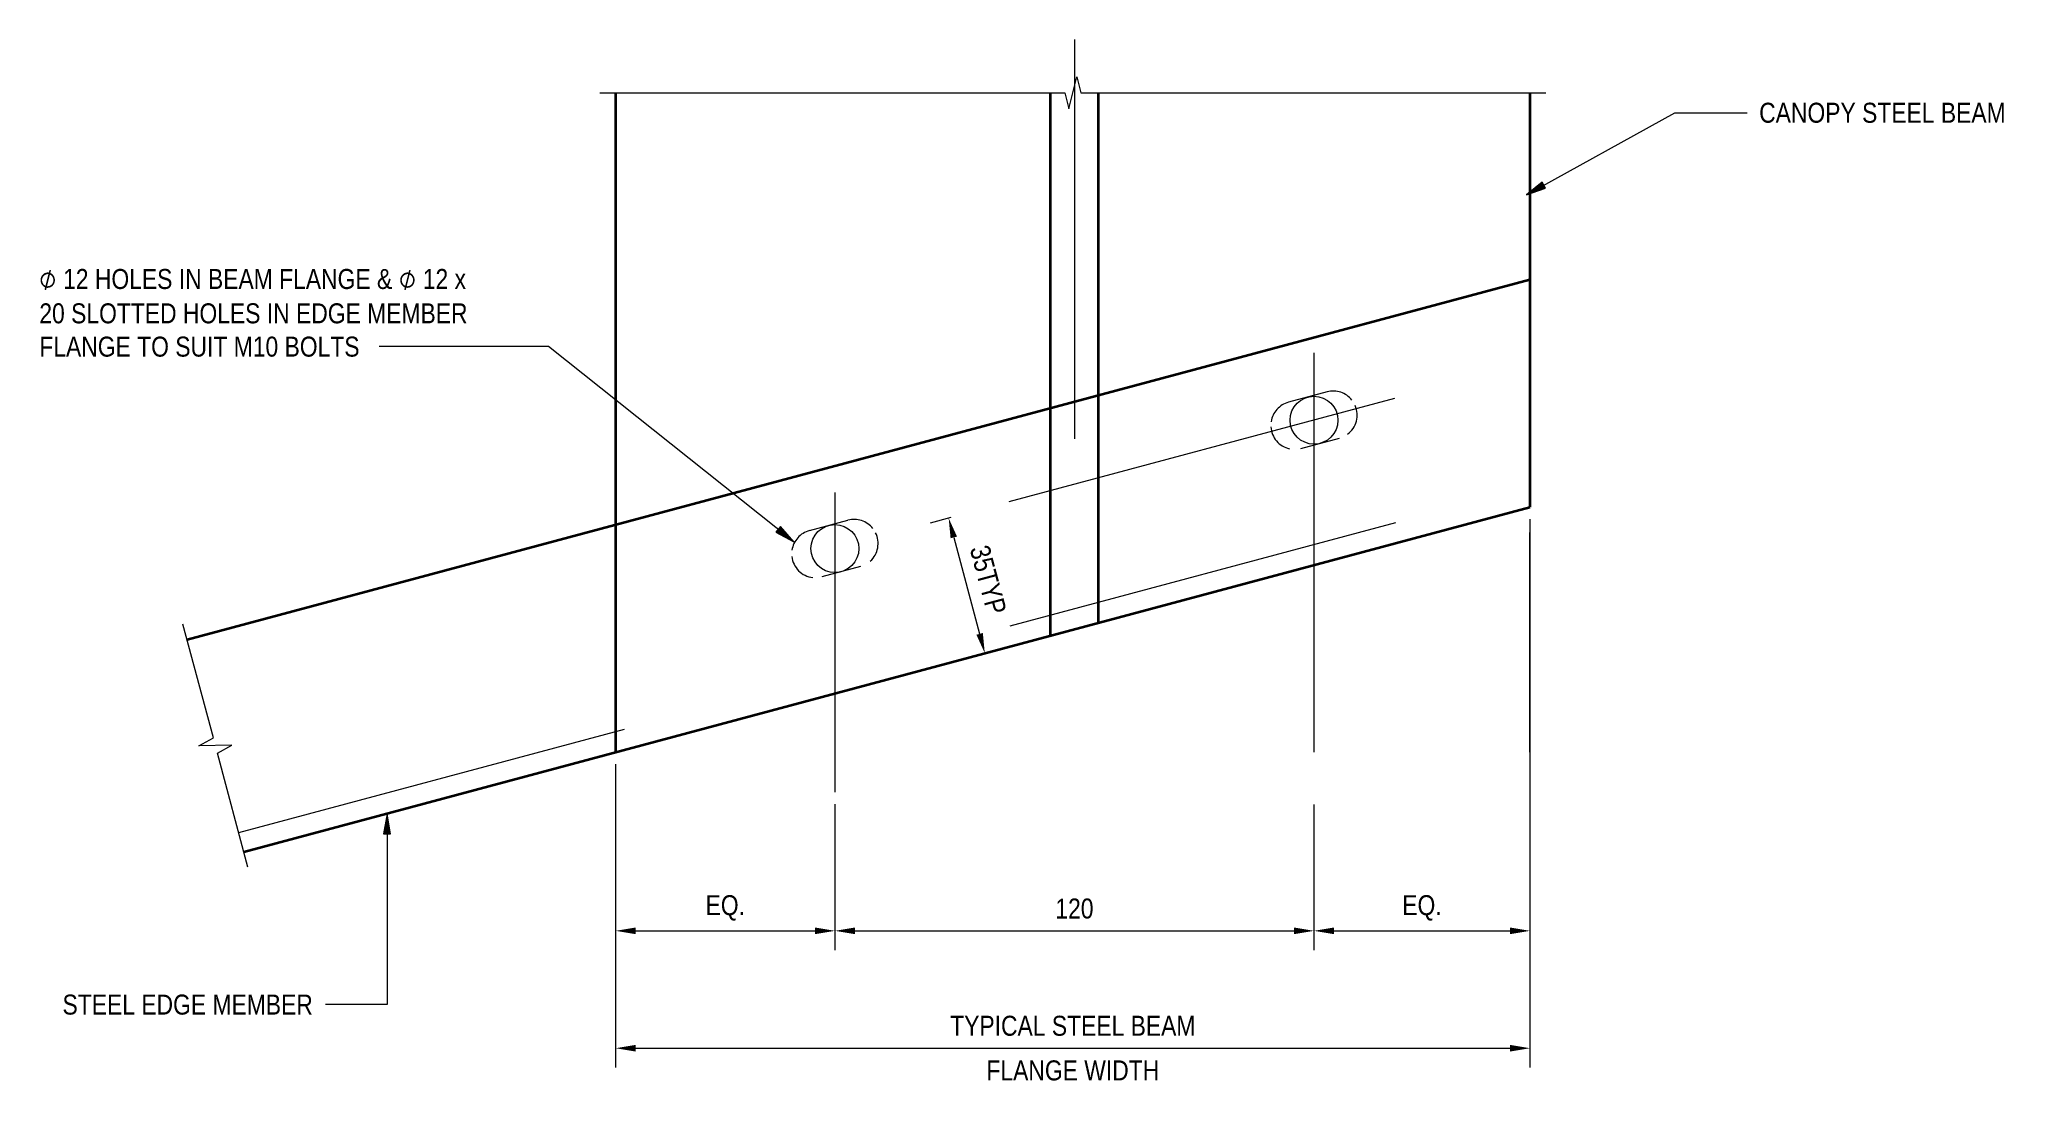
# Model space of a CAD drawing. Header units: metres. Extents: x -348 to -312, y -1188 to 3.
# Drawn here: x -316.5644 to -316.0719, y 2.1154 to 2.3768 of the extents above; entities that cross this region are included whole.
import ezdxf

# ---------------------------------------------------------------- set-up
doc = ezdxf.new("R2010")
doc.units = ezdxf.units.M
doc.linetypes.add('JacobsCenter', pattern=[0.015000000000000001, 0.009000000000000001, -0.0015, 0.003, -0.0015])
doc.linetypes.add('JacobsDash', pattern=[0.0045000000000000005, 0.003, -0.0015])
doc.layers.get('Defpoints').update_dxf_attribs({"color": 41})
for name, color, linetype, lineweight in [('A-ANNO-DIMS', 7, 'Continuous', 9), ('A-DETL', 7, 'Continuous', 13), ('A-DETL-GENF', 7, 'Continuous', 9), ('G-ANNO-TEXT', 7, 'Continuous', 9)]:
    doc.layers.add(name, color=color, linetype=linetype, lineweight=lineweight)
doc.styles.add('Arial Narrow_2', font='ARIALN.TTF', dxfattribs={"height": 0.005})
doc.styles.add('Segoe UI Symbol', font='seguisym.ttf', dxfattribs={"height": 0.005})
doc.dimstyles.new('Dimension_Standard_O__mm__1', dxfattribs={"dimscale": 0.3048, "dimtxt": 0.005117154868091298, "dimasz": 0.01640419947506562, "dimexe": 0.01574803149606299, "dimexo": 0.00984251968503937, "dimgap": 0.00984251968503937, "dimtad": 1, "dimdec": 0, "dimlfac": 1000, "dimzin": 0, "dimdsep": 46, "dimtxsty": 'Arial Narrow_2', "dimsah": 1, "dimcen": 0.09, "dimaunit": 1, "dimadec": 4, "dimazin": 0, "dimtfac": 1, "dimtdec": 4, "dimtix": 1, "dimtmove": 0, "dimatfit": 3, "dimfxl": 1, "dimtvp": 1, "dimtfill": 1, "dimtolj": 1, "dimtzin": 0, "dimlwd": 18, "dimlwe": 18, "dimarcsym": 2})

msp = doc.modelspace()

# ---------------------------------------------------------------- texts
at = {"layer": 'G-ANNO-TEXT', "char_height": 0.005, "attachment_point": 1, "bg_fill": 3, "box_fill_scale": 1, "bg_fill_color": 256, "bg_fill_true_color": 13158600, "bg_fill_transparency": 0}
for s, insert, style in [('CANOPY STEEL BEAM', (-316.1336186293832, 2.360947704210022), 'Arial Narrow_2'), ('\\fSegoe UI Symbol|b0|i0|c254|p34|;⌀', (-316.5643851479618, 2.319336989371199), 'Segoe UI Symbol'), ('STEEL EDGE MEMBER', (-316.5585791762047, 2.13770561276925), 'Arial Narrow_2')]:
    msp.add_mtext(s, dxfattribs=dict(at, insert=insert, style=style))

# ---------------------------------------------------------------- blocks, each defined once
blk = doc.blocks.new('CS_DET_BreakLine_ViewScale - CS_Std BreakLine-8430334-DRG-2873232 - DETAIL B')
at = {"layer": 'A-DETL-GENF'}
for p, q in [((-0.003999999999999937, 0), (0.1125002151534627, 0)), ((0.1125002151534627, 0), (0.1135002151534628, -0.004)), ((0.1135002151534628, -0.004), (0.1155002151534628, 0.004)), ((0.1155002151534628, 0.004), (0.1165002151534628, 0)), ((0.1165002151534628, 0), (0.233000430306925, 0))]:
    blk.add_line(p, q, dxfattribs=at)
blk = doc.blocks.new('CS_DET_BreakLine_ViewScale - CS_Std BreakLine-8430308-DRG-2873232 - DETAIL B')
at = {"layer": 'A-DETL-GENF'}
for p, q in [((-0.003999999999999971, 0), (0.02549999999999999, 0)), ((0.02549999999999999, 0), (0.02650000000000003, -0.004)), ((0.02650000000000003, -0.004), (0.02850000000000005, 0.004)), ((0.02850000000000005, 0.004), (0.02950000000000003, 0)), ((0.02950000000000003, 0), (0.05899999999999979, 0))]:
    blk.add_line(p, q, dxfattribs=at)
blk = doc.blocks.new('DIMBLOCK23-DRG-2873232 - DETAIL B')
at = {"layer": 'A-ANNO-DIMS', "color": 0, "lineweight": 18, "transparency": 16777216}
for p, q in [((-316.4200310225774, 2.195410988271099), (-316.4200310225774, 2.148865839637212)), ((-316.3651230519362, 2.185410988270326), (-316.3651230519362, 2.148865839637212)), ((-316.4150310225774, 2.153665839637211), (-316.3701230519362, 2.153665839637211))]:
    blk.add_line(p, q, dxfattribs=at)
at = {"layer": 'A-ANNO-DIMS', "color": 0, "transparency": 16777216}
for points in [[(-316.4150310225774, 2.154499172970545), (-316.4150310225774, 2.152832506303878), (-316.4200310225774, 2.153665839637211)], [(-316.3701230519362, 2.154499172970545), (-316.3701230519362, 2.152832506303878), (-316.3651230519362, 2.153665839637211)]]:
    blk.add_solid(points, dxfattribs=at)
at = {"layer": 'Defpoints', "color": 0, "transparency": 16777216}
for p in [(-316.4200310225774, 2.1984109882711), (-316.3651230519362, 2.188410988270326), (-316.3651230519362, 2.153665839637211)]:
    blk.add_point(p, dxfattribs=at)
at = {"layer": 'A-ANNO-DIMS', "color": 0, "lineweight": 18, "transparency": 16777216, "insert": (-316.3925770372568, 2.15940458452125), "char_height": 0.005, "width": 0.01189129321727882, "attachment_point": 5, "style": 'Arial Narrow_2', "bg_fill": 3, "box_fill_scale": 1.1, "bg_fill_color": 256, "bg_fill_true_color": 13158600, "bg_fill_transparency": 0}
blk.add_mtext('\\A1;EQ.', dxfattribs=at)
blk = doc.blocks.new('DIMBLOCK24-DRG-2873232 - DETAIL B')
at = {"layer": 'A-ANNO-DIMS', "color": 0, "lineweight": 18, "transparency": 16777216}
for p, q in [((-316.3651230519362, 2.185410988270326), (-316.3651230519362, 2.148865839637212)), ((-316.2451230519362, 2.185309651592225), (-316.2451230519362, 2.148865839637212)), ((-316.3601230519362, 2.153665839637211), (-316.2501230519362, 2.153665839637211))]:
    blk.add_line(p, q, dxfattribs=at)
at = {"layer": 'A-ANNO-DIMS', "color": 0, "transparency": 16777216}
for points in [[(-316.3601230519362, 2.154499172970545), (-316.3601230519362, 2.152832506303878), (-316.3651230519362, 2.153665839637211)], [(-316.2501230519362, 2.154499172970545), (-316.2501230519362, 2.152832506303878), (-316.2451230519362, 2.153665839637211)]]:
    blk.add_solid(points, dxfattribs=at)
at = {"layer": 'Defpoints', "color": 0, "transparency": 16777216}
for p in [(-316.3651230519362, 2.188410988270326), (-316.2451230519362, 2.188309651592225), (-316.2451230519362, 2.153665839637211)]:
    blk.add_point(p, dxfattribs=at)
at = {"layer": 'A-ANNO-DIMS', "color": 0, "lineweight": 18, "transparency": 16777216, "insert": (-316.3051230519362, 2.15921870457582), "char_height": 0.005, "width": 0.01140394513460346, "attachment_point": 5, "style": 'Arial Narrow_2', "bg_fill": 3, "box_fill_scale": 1.1, "bg_fill_color": 256, "bg_fill_true_color": 13158600, "bg_fill_transparency": 0}
blk.add_mtext('\\A1;120', dxfattribs=at)
blk = doc.blocks.new('DIMBLOCK25-DRG-2873232 - DETAIL B')
at = {"layer": 'A-ANNO-DIMS', "color": 0, "lineweight": 18, "transparency": 16777216}
for p, q in [((-316.1910305922709, 2.25673213790864), (-316.1910305922709, 2.148865839637212)), ((-316.2451230519362, 2.185309651592225), (-316.2451230519362, 2.148865839637212)), ((-316.2401230519362, 2.153665839637211), (-316.1960305922709, 2.153665839637211))]:
    blk.add_line(p, q, dxfattribs=at)
at = {"layer": 'A-ANNO-DIMS', "color": 0, "transparency": 16777216}
for points in [[(-316.2401230519362, 2.154499172970545), (-316.2401230519362, 2.152832506303878), (-316.2451230519362, 2.153665839637211)], [(-316.1960305922709, 2.154499172970545), (-316.1960305922709, 2.152832506303878), (-316.1910305922709, 2.153665839637211)]]:
    blk.add_solid(points, dxfattribs=at)
at = {"layer": 'Defpoints', "color": 0, "transparency": 16777216}
for p in [(-316.1910305922709, 2.25973213790864), (-316.2451230519362, 2.188309651592225), (-316.1910305922709, 2.153665839637211)]:
    blk.add_point(p, dxfattribs=at)
at = {"layer": 'A-ANNO-DIMS', "color": 0, "lineweight": 18, "transparency": 16777216, "insert": (-316.2180768221035, 2.15940458452125), "char_height": 0.005, "width": 0.01189129321727882, "attachment_point": 5, "style": 'Arial Narrow_2', "bg_fill": 3, "box_fill_scale": 1.1, "bg_fill_color": 256, "bg_fill_true_color": 13158600, "bg_fill_transparency": 0}
blk.add_mtext('\\A1;EQ.', dxfattribs=at)
blk = doc.blocks.new('DIMBLOCK26-DRG-2873232 - DETAIL B')
at = {"layer": 'A-ANNO-DIMS', "color": 0, "lineweight": 18, "transparency": 16777216}
for p, q in [((-316.1910305922709, 2.25673213790864), (-316.1910305922709, 2.119483090651463)), ((-316.4200310225774, 2.195410988271099), (-316.4200310225774, 2.119483090651463)), ((-316.4150310225774, 2.124283090651462), (-316.1960305922709, 2.124283090651462))]:
    blk.add_line(p, q, dxfattribs=at)
at = {"layer": 'A-ANNO-DIMS', "color": 0, "transparency": 16777216}
for points in [[(-316.4150310225774, 2.125116423984796), (-316.4150310225774, 2.123449757318129), (-316.4200310225774, 2.124283090651462)], [(-316.1960305922709, 2.125116423984796), (-316.1960305922709, 2.123449757318129), (-316.1910305922709, 2.124283090651462)]]:
    blk.add_solid(points, dxfattribs=at)
at = {"layer": 'Defpoints', "color": 0, "transparency": 16777216}
for p in [(-316.1910305922709, 2.25973213790864), (-316.4200310225774, 2.1984109882711), (-316.1910305922709, 2.124283090651462)]:
    blk.add_point(p, dxfattribs=at)
at = {"layer": 'A-ANNO-DIMS', "color": 0, "lineweight": 18, "transparency": 16777216, "char_height": 0.005, "width": 0.07378449971704976, "attachment_point": 5, "style": 'Arial Narrow_2', "bg_fill": 3, "box_fill_scale": 1.1, "bg_fill_color": 256, "bg_fill_true_color": 13158600, "bg_fill_transparency": 0}
for s, insert in [('\\A1;TYPICAL STEEL BEAM', (-316.3055308074241, 2.129870062002076)), ('\\A1;FLANGE WIDTH', (-316.3055308074241, 2.118696119300849))]:
    blk.add_mtext(s, dxfattribs=dict(at, insert=insert))
blk = doc.blocks.new('DIMBLOCK27-DRG-2873232 - DETAIL B')
at = {"layer": 'A-ANNO-DIMS', "color": 0, "lineweight": 18, "transparency": 16777216}
for p, q in [((-316.3361113679279, 2.257115889754786), (-316.3412653191556, 2.255735777874492)), ((-316.3353353549097, 2.252147529828235), (-316.3288687486399, 2.227998347578051)), ((-316.3270581191504, 2.223307034604517), (-316.332212070378, 2.221926922724236))]:
    blk.add_line(p, q, dxfattribs=at)
at = {"layer": 'A-ANNO-DIMS', "color": 0, "transparency": 16777216}
for points in [[(-316.334530382168, 2.252363083370568), (-316.3361403276513, 2.251931976285917), (-316.3366286761636, 2.256977366278264)], [(-316.3280637758983, 2.228213901120384), (-316.3296737213816, 2.227782794035733), (-316.327575427386, 2.223168511128009)]]:
    blk.add_solid(points, dxfattribs=at)
at = {"layer": 'Defpoints', "color": 0, "transparency": 16777216}
for p in [(-316.3332134660579, 2.257891882507153), (-316.327575427386, 2.223168511128009), (-316.3241602172804, 2.224083027356883)]:
    blk.add_point(p, dxfattribs=at)
at = {"layer": 'A-ANNO-DIMS', "color": 0, "lineweight": 18, "transparency": 16777216, "insert": (-316.3267381658783, 2.241509266352267), "char_height": 0.005, "width": 0.022905359885742, "attachment_point": 5, "rotation": 284.99081826962083, "style": 'Arial Narrow_2', "bg_fill": 3, "box_fill_scale": 1.1, "bg_fill_color": 256, "bg_fill_true_color": 13158600, "bg_fill_transparency": 0}
blk.add_mtext('\\A1;35TYP', dxfattribs=at)

# ---------------------------------------------------------------- hatches: boundary and pattern name
at = {"layer": 'G-ANNO-TEXT'}
for points in [[(-316.1919337733326, 2.337896236494953), (-316.1871311880201, 2.339543189566435), (-316.1879841104792, 2.341086447059907)], [(-316.3754217234775, 2.251062918620093), (-316.3787872272471, 2.254864321582213), (-316.3798844189209, 2.253483998850613)], [(-316.4772699912081, 2.182955704463525), (-316.4781516261116, 2.177955704463526), (-316.4763883563045, 2.177955704463526)]]:
    msp.add_hatch(color=256, dxfattribs=at).paths.add_polyline_path(points)

# ---------------------------------------------------------------- linework, layer by layer
at = {"layer": 'A-DETL', "linetype": 'JacobsCenter', "lineweight": 9}
for p, q in [((-316.3051230519362, 2.376819137174882), (-316.3051230519362, 2.201819137174882)), ((-316.2451230519362, 2.298361576410076), (-316.2451230519362, 2.188309651592225)), ((-316.2249688975349, 2.286877336267951), (-316.3891833368361, 2.242904413633898)), ((-316.3651230519362, 2.263410988270326), (-316.3651230519362, 2.188410988270326))]:
    msp.add_line(p, q, dxfattribs=at)
at = {"layer": 'A-DETL', "lineweight": 35}
for p, q in [((-316.4200310225775, 2.363410988271172), (-316.4200310225774, 2.1984109882711)), ((-316.311123053468, 2.227574085744514), (-316.311123053468, 2.363410988271172)), ((-316.2991230504045, 2.23078741587895), (-316.2991230504045, 2.363410988271172)), ((-316.1910305922709, 2.363410988271171), (-316.1910305922709, 2.25973213790864)), ((-316.5273841693993, 2.226601982924058), (-316.1910305922709, 2.316669883698758)), ((-316.5131576356059, 2.173473781973658), (-316.1910305922709, 2.25973213790864))]:
    msp.add_line(p, q, dxfattribs=at)
at = {"layer": 'A-DETL', "linetype": 'JacobsDash', "lineweight": 9}
for p, q in [((-316.2418452009908, 2.288569633333275), (-316.2515048738909, 2.285982990825421)), ((-316.2484009028814, 2.274391383345292), (-316.2387412299814, 2.276978025853145)), ((-316.371504873891, 2.253849697684593), (-316.3618452009909, 2.256436340192446)), ((-316.3587412299815, 2.244844732712316), (-316.3684009028815, 2.242258090204462))]:
    msp.add_line(p, q, dxfattribs=at)
at = {"layer": 'A-DETL', "linetype": 'JacobsDash', "lineweight": 18}
msp.add_line((-316.5144509568598, 2.178303618423694), (-316.1910305922709, 2.264908296616833), dxfattribs=at)
at = {"layer": 'A-DETL', "color": 1, "lineweight": 9, "true_color": 0xff0000}
for p, q in [((-316.4200310225774, 2.1984109882711), (-316.4200310225775, 2.253410988269557)), ((-316.1910305922709, 2.198410988270826), (-316.1910305922709, 2.253410988270323))]:
    msp.add_line(p, q, dxfattribs=at)
at = {"layer": 'A-DETL', "lineweight": 9}
for centre in [(-316.2451230519361, 2.2814805083393), (-316.3651230519362, 2.24934721519847)]:
    msp.add_circle(centre, 0.006000000000005725, dxfattribs=at)
at = {"layer": 'A-DETL', "linetype": 'JacobsDash', "lineweight": 9}
for centre, radius, start, end in [((-316.2499528883861, 2.280187187085357), 0.006000000000020427, 104.9908182698307, 171.1862474501597), ((-316.2402932154861, 2.28277382959321), 0.006000000000005725, 38.74017267032129, 104.9908182693411), ((-316.2402932154861, 2.28277382959321), 0.006000000000048599, 306.5809836512853, 23.61901184098918), ((-316.2499528883861, 2.280187187085357), 0.006000000000021547, 183.4647080140692, 257.6290946726081), ((-316.3602932154862, 2.25064053645238), 0.006000000000005725, 38.79538908864946, 104.9908182693413), ((-316.3699528883863, 2.248053893944527), 0.006000000000020427, 104.9908182698303, 171.2414638683014), ((-316.3602932154862, 2.25064053645238), 0.006000000000059514, 312.3525418659693, 26.51692852479006), ((-316.3699528883863, 2.248053893944527), 0.006000000000017212, 186.3626246978617, 263.400652887534)]:
    msp.add_arc(centre, radius, start, end, dxfattribs=at)
at = {"layer": 'G-ANNO-TEXT'}
for p, q in [((-316.1919337733326, 2.337896236494953), (-316.1547484392956, 2.358447704210021)), ((-316.1547484392956, 2.358447704210021), (-316.1366186293832, 2.358447704210021)), ((-316.1879841104792, 2.341086447059907), (-316.1919337733326, 2.337896236494953)), ((-316.1919337733326, 2.337896236494953), (-316.1871311880201, 2.339543189566435)), ((-316.1871311880201, 2.339543189566435), (-316.1879841104792, 2.341086447059907)), ((-316.4532664199494, 2.299903656037866), (-316.4792320229619, 2.299903656037866)), ((-316.4368658464066, 2.299903656037866), (-316.4532664199494, 2.299903656037866)), ((-316.4772699912081, 2.182955704463525), (-316.4781516261116, 2.177955704463526)), ((-316.4763883563045, 2.177955704463526), (-316.4772699912081, 2.182955704463525)), ((-316.4772699912081, 2.182955704463525), (-316.4772699912081, 2.13520561276925)), ((-316.4781516261116, 2.177955704463526), (-316.4763883563045, 2.177955704463526)), ((-316.4901371964809, 2.13520561276925), (-316.4927406345381, 2.13520561276925)), ((-316.4772699912081, 2.13520561276925), (-316.4901371964809, 2.13520561276925))]:
    msp.add_line(p, q, dxfattribs=at)

# ---------------------------------------------------------------- block references
at = {"layer": 'A-DETL-GENF'}
msp.add_blockref('CS_DET_BreakLine_ViewScale - CS_Std BreakLine-8430334-DRG-2873232 - DETAIL B', (-316.4200310225777, 2.363410988271172), dxfattribs=at)
at = {"layer": 'A-DETL-GENF', "rotation": 104.9908182696157}
msp.add_blockref('CS_DET_BreakLine_ViewScale - CS_Std BreakLine-8430308-DRG-2873232 - DETAIL B', (-316.5131576356059, 2.173473781973658), dxfattribs=at)

msp.set_redraw_order([(e.dxf.handle, doc.entitydb.next_handle()) for e in msp.query("TEXT MTEXT ATTDEF DIMENSION ARC_DIMENSION")])  # texts and dimensions are drawn at this point

# ---------------------------------------------------------------- next in the draw order: texts
at = {"layer": 'G-ANNO-TEXT', "char_height": 0.005, "attachment_point": 1, "style": 'Arial Narrow_2', "bg_fill": 3, "box_fill_scale": 1, "bg_fill_color": 256, "bg_fill_true_color": 13158600, "bg_fill_transparency": 0}
for s, insert in [('12 HOLES IN BEAM FLANGE & ', (-316.5584320229619, 2.319336989371199)), ('20 SLOTTED HOLES IN EDGE MEMBER ', (-316.5643851479618, 2.310738031037866)), ('FLANGE TO SUIT M10 BOLTS ', (-316.5643851479618, 2.302403656037866))]:
    msp.add_mtext(s, dxfattribs=dict(at, insert=insert))

# ---------------------------------------------------------------- next in the draw order: dimensions: what is measured, and where the dimension line sits
at = {"layer": 'A-ANNO-DIMS', "lineweight": 18}
dim = msp.add_linear_dim(base=(-316.3651230519362, 2.153665839637211), p1=(-316.4200310225774, 2.1984109882711), p2=(-316.3651230519362, 2.188410988270326), text='EQ.', dimstyle='Dimension_Standard_O__mm__1', override={"dimpost": '<>', "dimfxl": 0.0558111569486634}, dxfattribs=at)
dim.commit()
dim.dimension.update_dxf_attribs({"geometry": 'DIMBLOCK23-DRG-2873232 - DETAIL B', "text_midpoint": (-316.3925770372568, 2.15940458452125)})

# ---------------------------------------------------------------- next in the draw order: texts
at = {"layer": 'G-ANNO-TEXT', "insert": (-316.4742945229619, 2.319336989371199), "char_height": 0.005, "attachment_point": 1, "style": 'Segoe UI Symbol', "bg_fill": 3, "box_fill_scale": 1, "bg_fill_color": 256, "bg_fill_true_color": 13158600, "bg_fill_transparency": 0}
msp.add_mtext('\\fSegoe UI Symbol|b0|i0|c254|p34|;⌀', dxfattribs=at)

# ---------------------------------------------------------------- next in the draw order: dimensions: what is measured, and where the dimension line sits
at = {"layer": 'A-ANNO-DIMS', "lineweight": 18}
dim = msp.add_linear_dim(base=(-316.2451230519362, 2.153665839637211), p1=(-316.3651230519362, 2.188410988270326), p2=(-316.2451230519362, 2.188309651592225), dimstyle='Dimension_Standard_O__mm__1', override={"dimpost": '<>', "dimfxl": 0.1200000427880066}, dxfattribs=at)
dim.commit()
dim.dimension.update_dxf_attribs({"geometry": 'DIMBLOCK24-DRG-2873232 - DETAIL B', "text_midpoint": (-316.3051230519362, 2.15921870457582)})

# ---------------------------------------------------------------- next in the draw order: texts
at = {"layer": 'G-ANNO-TEXT', "insert": (-316.4683413979619, 2.319336989371199), "char_height": 0.005, "attachment_point": 1, "style": 'Arial Narrow_2', "bg_fill": 3, "box_fill_scale": 1, "bg_fill_color": 256, "bg_fill_true_color": 13158600, "bg_fill_transparency": 0}
msp.add_mtext('12 x ', dxfattribs=at)

# ---------------------------------------------------------------- next in the draw order: dimensions: what is measured, and where the dimension line sits
at = {"layer": 'A-ANNO-DIMS', "lineweight": 18}
dim = msp.add_linear_dim(base=(-316.1910305922709, 2.153665839637211), p1=(-316.2451230519362, 2.188309651592225), p2=(-316.1910305922709, 2.25973213790864), text='EQ.', dimstyle='Dimension_Standard_O__mm__1', override={"dimpost": '<>', "dimfxl": 0.08959445152612161}, dxfattribs=at)
dim.commit()
dim.dimension.update_dxf_attribs({"geometry": 'DIMBLOCK25-DRG-2873232 - DETAIL B', "text_midpoint": (-316.2180768221035, 2.15940458452125)})

# ---------------------------------------------------------------- next in the draw order: dimensions: what is measured, and where the dimension line sits
dim = msp.add_linear_dim(base=(-316.1910305922709, 2.124283090651462), p1=(-316.4200310225774, 2.1984109882711), p2=(-316.1910305922709, 2.25973213790864), text='TYPICAL STEEL BEAM\\XFLANGE WIDTH', dimstyle='Dimension_Standard_O__mm__1', override={"dimpost": '<>', "dimfxl": 0.2370685143021967}, dxfattribs=at)
dim.commit()
dim.dimension.update_dxf_attribs({"geometry": 'DIMBLOCK26-DRG-2873232 - DETAIL B', "text_midpoint": (-316.3055308074241, 2.124283090651462)})

# ---------------------------------------------------------------- next in the draw order: linework, layer by layer
at = {"layer": 'G-ANNO-TEXT'}
for p, q in [((-316.3754217234775, 2.251062918620093), (-316.4368658464066, 2.299903656037866)), ((-316.3787872272471, 2.254864321582213), (-316.3798844189209, 2.253483998850613)), ((-316.3798844189209, 2.253483998850613), (-316.3754217234775, 2.251062918620093)), ((-316.3754217234775, 2.251062918620093), (-316.3787872272471, 2.254864321582213))]:
    msp.add_line(p, q, dxfattribs=at)

# ---------------------------------------------------------------- next in the draw order: dimensions: what is measured, and where the dimension line sits
at = {"layer": 'A-ANNO-DIMS', "lineweight": 18}
dim = msp.add_linear_dim(base=(-316.327575427386, 2.223168511128009), p1=(-316.3332134660579, 2.257891882507145), p2=(-316.3241602172804, 2.224083027356886), angle=284.9908182696208, dimstyle='Dimension_Standard_O__mm__1', override={"dimpost": '<>TYP', "dimfxl": 0.03499999999999014}, dxfattribs=at)
dim.commit()
dim.dimension.update_dxf_attribs({"geometry": 'DIMBLOCK27-DRG-2873232 - DETAIL B', "text_midpoint": (-316.3267381658783, 2.241509266352267)})

doc.saveas('drawing.dxf')
